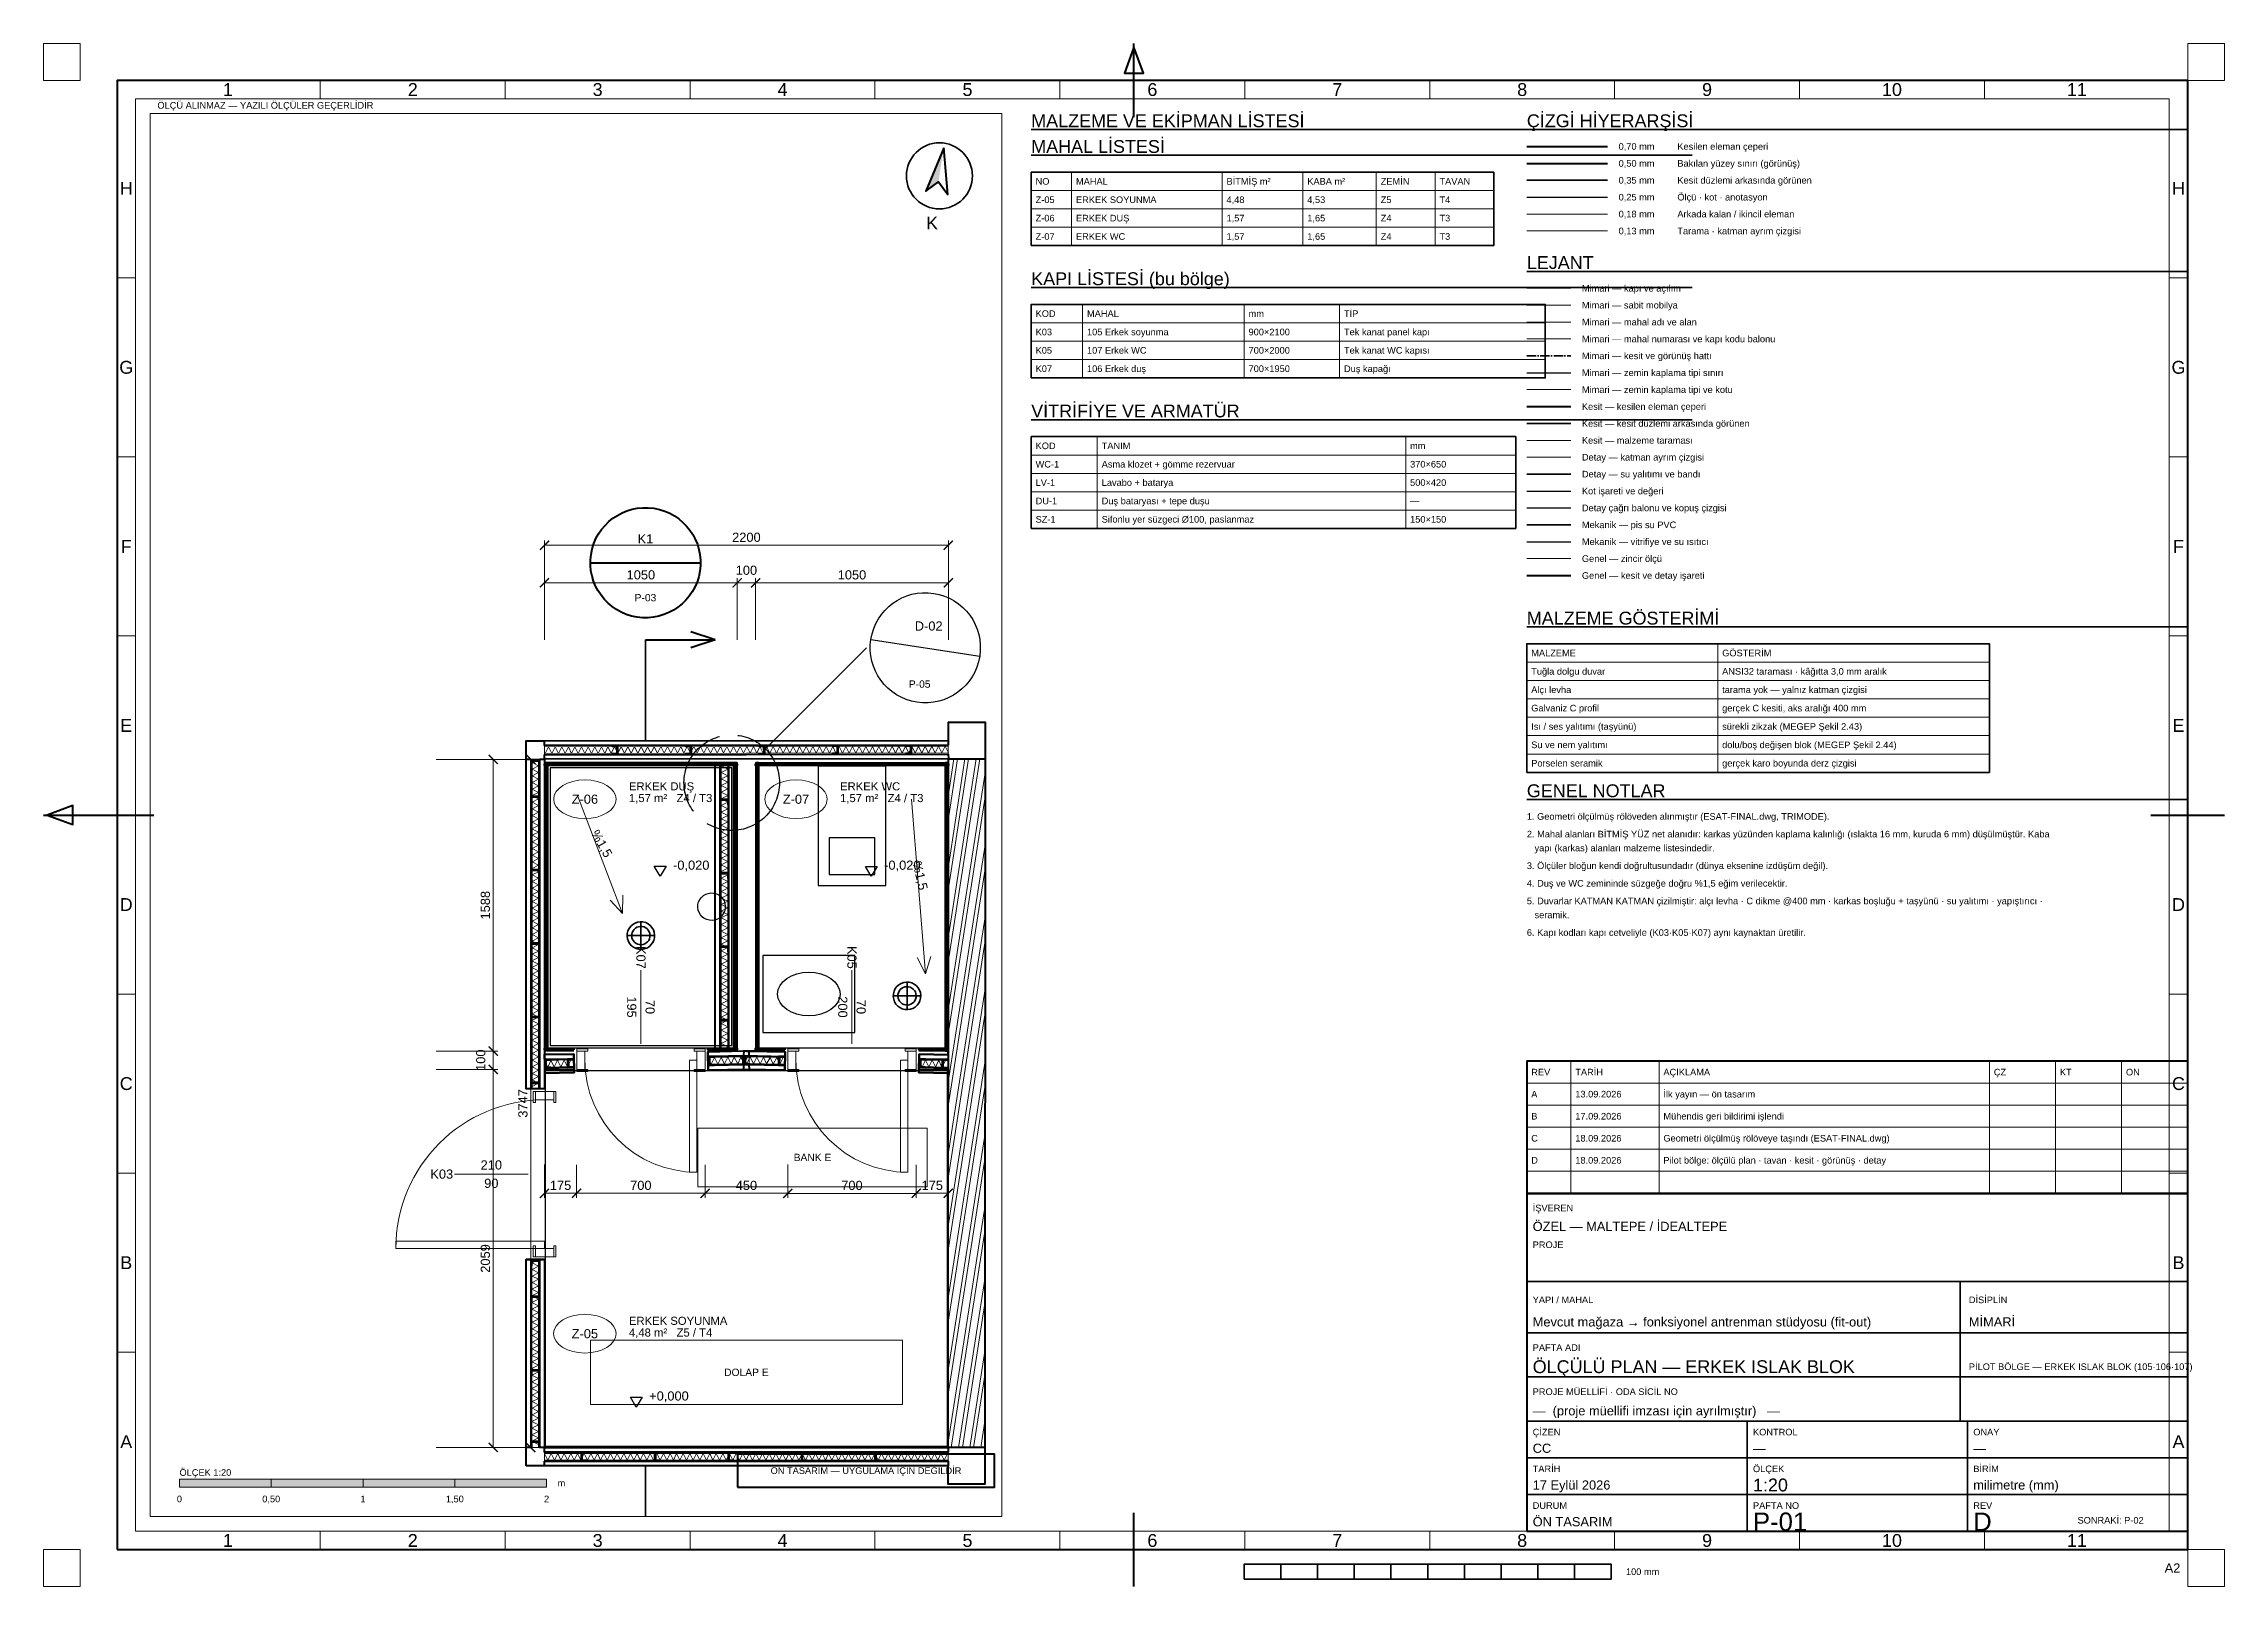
# Paper-space layout 'P-01 ÖLÇÜLÜ PLAN — ERKEK ISLAK BLOK' of a CAD drawing. Header units: millimetres. Extents: x 0 to 594, y 0 to 420.
# The model-space entities are those that its viewports show. They can reach past a viewport. Long polylines and large blocks are cut down to what shows.
import ezdxf
from ezdxf.enums import TextEntityAlignment as Align

# ---------------------------------------------------------------- set-up
doc = ezdxf.new("R2010")
doc.units = ezdxf.units.MM
doc.linetypes.add('DASHDOT', pattern=[3.556, 2.54, -0.508, 0, -0.508])
doc.linetypes.add('DASHED', pattern=[1.524, 1.27, -0.254])
for name, color, linetype, lineweight in [('A-DETAY-CAGRI', 1, 'Continuous', 25), ('A-KAPI', 8, 'Continuous', 18), ('A-KATMAN-CIZGI', 251, 'Continuous', 13), ('A-KATMAN-YALITIM', 6, 'Continuous', 35), ('A-KESIT-GORUNEN', 7, 'Continuous', 35), ('A-KESIT-HAT', 1, 'DASHDOT', 35), ('A-KESIT-KESILEN', 7, 'Continuous', 70), ('A-KESIT-TARAMA', 253, 'Continuous', 13), ('A-KOT-ISARET', 250, 'Continuous', 25), ('A-MAHAL', 250, 'Continuous', 18), ('A-MOBILYA', 9, 'Continuous', 18), ('A-YAZI', 7, 'Continuous', 13), ('A-ZEMIN-SINIR', 30, 'Continuous', 25), ('A-ZEMIN-YAZI', 30, 'Continuous', 13), ('G-ANTET', 7, 'Continuous', 25), ('G-CERCEVE', 7, 'Continuous', 70), ('G-KESIT-ISARET', 1, 'Continuous', 50), ('G-OLCU-ZINCIR', 7, 'Continuous', 13), ('G-PAFTA-ZON', 8, 'Continuous', 13), ('G-YAZI', 7, 'Continuous', 18), ('M-SIHHI-CIHAZ', 8, 'Continuous', 25), ('M-SIHHI-PIS', 8, 'Continuous', 35)]:
    doc.layers.add(name, color=color, linetype=linetype, lineweight=lineweight)
doc.layers.add('G-VIEWPORT', color=251, linetype='Continuous', lineweight=13, plot=False)
doc.styles.add('GYM', font='arial.ttf')
doc.dimstyles.new('GYM-20', dxfattribs={"dimscale": 20, "dimtxt": 2.5, "dimasz": 2.5, "dimexe": 1.25, "dimexo": 1.5, "dimgap": 0.9, "dimtad": 1, "dimdec": 0, "dimtxsty": 'GYM', "dimblk": 'ARCHTICK', "dimcen": 2.5, "dimclrd": 7, "dimclre": 7, "dimclrt": 7, "dimazin": 3, "dimtfac": 1, "dimtmove": 0, "dimatfit": 3, "dimlwd": 18, "dimlwe": 13, "dimarcsym": 0})

psp = doc.layouts.new('P-01 ÖLÇÜLÜ PLAN — ERKEK ISLAK BLOK')

# ---------------------------------------------------------------- texts
at = {"layer": 'G-ANTET', "style": 'GYM'}
for s, height, p in [('0,70 mm', 1.8, (429, 392)), ('Kesilen eleman çeperi', 1.8, (445, 392)), ('0,50 mm', 1.8, (429, 387.4)), ('Bakılan yüzey sınırı (görünüş)', 1.8, (445, 387.4)), ('NO', 1.8, (270.2, 382.5)), ('MAHAL', 1.8, (281.2, 382.5)), ('BİTMİŞ m²', 1.8, (322.2, 382.5)), ('KABA m²', 1.8, (344.2, 382.5)), ('ZEMİN', 1.8, (364.2, 382.5)), ('TAVAN', 1.8, (380.2, 382.5)), ('0,35 mm', 1.8, (429, 382.8)), ('Kesit düzlemi arkasında görünen', 1.8, (445, 382.8)), ('0,25 mm', 1.8, (429, 378.2)), ('0,18 mm', 1.8, (429, 373.6)), ('Arkada kalan / ikincil eleman', 1.8, (445, 373.6)), ('Ölçü · kot · anotasyon', 1.8, (445, 378.2)), ('0,13 mm', 1.8, (429, 369)), ('Tarama · katman ayrım çizgisi', 1.8, (445, 369)), ('KOD', 1.8, (270.2, 346.5)), ('MAHAL', 1.8, (284.2, 346.5)), ('mm', 1.8, (328.2, 346.5)), ('TİP', 1.8, (354.2, 346.5)), ('KOD', 1.8, (270.2, 310.5)), ('TANIM', 1.8, (288.2, 310.5)), ('mm', 1.8, (372.2, 310.5)), ('GÖSTERİM', 1.8, (457.2, 254.1)), ('MALZEME', 1.8, (405.2, 254.1)), ('REV', 1.8, (405.2, 140)), ('TARİH', 1.8, (417.2, 140)), ('AÇIKLAMA', 1.8, (441.2, 140)), ('ÇZ', 1.8, (531.2, 140)), ('KT', 1.8, (549.2, 140)), ('ON', 1.8, (567.2, 140)), ('A', 1.8, (405.2, 134)), ('13.09.2026', 1.8, (417.2, 134)), ('İlk yayın — ön tasarım', 1.8, (441.2, 134)), ('B', 1.8, (405.2, 128)), ('17.09.2026', 1.8, (417.2, 128)), ('Mühendis geri bildirimi işlendi', 1.8, (441.2, 128)), ('C', 1.8, (405.2, 122)), ('18.09.2026', 1.8, (417.2, 122)), ('Geometri ölçülmüş rölöveye taşındı (ESAT-FINAL.dwg)', 1.8, (441.2, 122)), ('D', 1.8, (405.2, 116)), ('18.09.2026', 1.8, (417.2, 116)), ('Pilot bölge: ölçülü plan · tavan · kesit · görünüş · detay', 1.8, (441.2, 116)), ('İŞVEREN', 1.8, (405.6, 103)), ('ÖZEL — MALTEPE / İDEALTEPE', 2.5, (405.6, 98)), ('PROJE', 1.8, (405.6, 93)), ('YAPI / MAHAL', 1.8, (405.6, 78)), ('DİSİPLİN', 1.8, (524.4, 78)), ('Mevcut mağaza → fonksiyonel antrenman stüdyosu (fit-out)', 2.5, (405.6, 72)), ('MİMARİ', 2.5, (524.4, 72)), ('PAFTA ADI', 1.8, (405.6, 65)), ('ÖLÇÜLÜ PLAN — ERKEK ISLAK BLOK', 3.5, (405.6, 59.8)), ('PİLOT BÖLGE — ERKEK ISLAK BLOK (105·106·107)', 1.8, (524.4, 59.8)), ('PROJE MÜELLİFİ · ODA SİCİL NO', 1.8, (405.6, 53)), ('—  (proje müellifi imzası için ayrılmıştır)   —', 2.5, (405.6, 47.8)), ('ÇİZEN', 1.8, (405.6, 42)), ('KONTROL', 1.8, (465.6, 42)), ('ONAY', 1.8, (525.6, 42)), ('CC', 2.5, (405.6, 37.6)), ('—', 2.5, (465.6, 37.6)), ('—', 2.5, (525.6, 37.6)), ('ÖLÇEK 1:20', 1.8, (37, 31)), ('TARİH', 1.8, (405.6, 32)), ('ÖLÇEK', 1.8, (465.6, 32)), ('BİRİM', 1.8, (525.6, 32)), ('m', 1.8, (140, 28.1)), ('17 Eylül 2026', 2.5, (405.6, 27.6)), ('1:20', 3.5, (465.6, 27.6)), ('milimetre (mm)', 2.5, (525.6, 27.6)), ('ÖN TASARIM', 2.5, (405.6, 17.6)), ('DURUM', 1.8, (405.6, 22)), ('PAFTA NO', 1.8, (465.6, 22)), ('P-01', 5, (465.6, 17.6)), ('REV', 1.8, (525.6, 22)), ('D', 5, (525.6, 17.6)), ('SONRAKİ: P-02', 1.8, (554, 18))]:
    psp.add_text(s, height=height, dxfattribs=at).set_placement(p, align=Align.MIDDLE_LEFT)
for s, height, p in [('K', 3.5, (242.01, 371.15)), ('0', 1.8, (37, 23.8)), ('0,50', 1.8, (62, 23.8)), ('1', 1.8, (87, 23.8)), ('1,50', 1.8, (112, 23.8)), ('2', 1.8, (137, 23.8))]:
    psp.add_text(s, height=height, dxfattribs=at).set_placement(p, align=Align.MIDDLE_CENTER)
at = {"layer": 'G-ANTET', "color": 1, "style": 'GYM'}
psp.add_text('ÖN TASARIM — UYGULAMA İÇİN DEĞİLDİR', height=1.8, dxfattribs=at).set_placement((224, 31.5), align=Align.MIDDLE_CENTER)
at = {"layer": 'G-CERCEVE', "style": 'GYM'}
psp.add_text('A2', height=2.5, dxfattribs=at).set_placement((582, 5), align=Align.MIDDLE_RIGHT)
psp.add_text('100 mm', height=1.8, dxfattribs=at).set_placement((431, 4), align=Align.MIDDLE_LEFT)
at = {"layer": 'G-PAFTA-ZON', "style": 'GYM'}
for s, p in [('1', (50.18, 407.5)), ('2', (100.55, 407.5)), ('3', (150.91, 407.5)), ('4', (201.27, 407.5)), ('5', (251.64, 407.5)), ('6', (302, 407.5)), ('7', (352.36, 407.5)), ('8', (402.73, 407.5)), ('9', (453.09, 407.5)), ('10', (503.45, 407.5)), ('11', (553.82, 407.5)), ('H', (22.5, 380.62)), ('H', (581.5, 380.62)), ('G', (22.5, 331.88)), ('G', (581.5, 331.88)), ('F', (22.5, 283.12)), ('F', (581.5, 283.12)), ('E', (22.5, 234.38)), ('E', (581.5, 234.38)), ('D', (22.5, 185.62)), ('D', (581.5, 185.62)), ('C', (22.5, 136.88)), ('C', (581.5, 136.88)), ('B', (22.5, 88.12)), ('B', (581.5, 88.12)), ('A', (22.5, 39.38)), ('A', (581.5, 39.38)), ('1', (50.18, 12.5)), ('2', (100.55, 12.5)), ('3', (150.91, 12.5)), ('4', (201.27, 12.5)), ('5', (251.64, 12.5)), ('6', (302, 12.5)), ('7', (352.36, 12.5)), ('8', (402.73, 12.5)), ('9', (453.09, 12.5)), ('10', (503.45, 12.5)), ('11', (553.82, 12.5))]:
    psp.add_text(s, height=3.5, dxfattribs=at).set_placement(p, align=Align.MIDDLE_CENTER)
at = {"layer": 'G-YAZI', "style": 'GYM'}
for s, height, p in [('ÖLÇÜ ALINMAZ — YAZILI ÖLÇÜLER GEÇERLİDİR', 1.8, (31, 403.2)), ('MALZEME VE EKİPMAN LİSTESİ', 3.5, (269, 399)), ('ÇİZGİ HİYERARŞİSİ', 3.5, (404, 399)), ('MAHAL LİSTESİ', 3.5, (269, 392)), ('Z-05', 1.8, (270.2, 377.5)), ('ERKEK SOYUNMA', 1.8, (281.2, 377.5)), ('4,48', 1.8, (322.2, 377.5)), ('4,53', 1.8, (344.2, 377.5)), ('Z5', 1.8, (364.2, 377.5)), ('T4', 1.8, (380.2, 377.5)), ('Z-06', 1.8, (270.2, 372.5)), ('Z-07', 1.8, (270.2, 367.5)), ('ERKEK DUŞ', 1.8, (281.2, 372.5)), ('ERKEK WC', 1.8, (281.2, 367.5)), ('1,57', 1.8, (322.2, 372.5)), ('1,57', 1.8, (322.2, 367.5)), ('1,65', 1.8, (344.2, 372.5)), ('1,65', 1.8, (344.2, 367.5)), ('Z4', 1.8, (364.2, 372.5)), ('Z4', 1.8, (364.2, 367.5)), ('T3', 1.8, (380.2, 372.5)), ('T3', 1.8, (380.2, 367.5)), ('KAPI LİSTESİ (bu bölge)', 3.5, (269, 356)), ('LEJANT', 3.5, (404, 360.4)), ('Mimari — kapı ve açılım', 1.8, (419, 353.4)), ('Mimari — sabit mobilya', 1.8, (419, 348.8)), ('Mimari — mahal adı ve alan', 1.8, (419, 344.2)), ('K03', 1.8, (270.2, 341.5)), ('105 Erkek soyunma', 1.8, (284.2, 341.5)), ('900×2100', 1.8, (328.2, 341.5)), ('Tek kanat panel kapı', 1.8, (354.2, 341.5)), ('Mimari — mahal numarası ve kapı kodu balonu', 1.8, (419, 339.6)), ('K05', 1.8, (270.2, 336.5)), ('107 Erkek WC', 1.8, (284.2, 336.5)), ('700×2000', 1.8, (328.2, 336.5)), ('Tek kanat WC kapısı', 1.8, (354.2, 336.5)), ('Mimari — kesit ve görünüş hattı', 1.8, (419, 335)), ('K07', 1.8, (270.2, 331.5)), ('106 Erkek duş', 1.8, (284.2, 331.5)), ('700×1950', 1.8, (328.2, 331.5)), ('Duş kapağı', 1.8, (354.2, 331.5)), ('Mimari — zemin kaplama tipi sınırı', 1.8, (419, 330.4)), ('Mimari — zemin kaplama tipi ve kotu', 1.8, (419, 325.8)), ('VİTRİFİYE VE ARMATÜR', 3.5, (269, 320)), ('Kesit — kesilen eleman çeperi', 1.8, (419, 321.2)), ('Kesit — kesit düzlemi arkasında görünen', 1.8, (419, 316.6)), ('Kesit — malzeme taraması', 1.8, (419, 312)), ('WC-1', 1.8, (270.2, 305.5)), ('Asma klozet + gömme rezervuar', 1.8, (288.2, 305.5)), ('370×650', 1.8, (372.2, 305.5)), ('Detay — katman ayrım çizgisi', 1.8, (419, 307.4)), ('Detay — su yalıtımı ve bandı', 1.8, (419, 302.8)), ('LV-1', 1.8, (270.2, 300.5)), ('Lavabo + batarya', 1.8, (288.2, 300.5)), ('500×420', 1.8, (372.2, 300.5)), ('Kot işareti ve değeri', 1.8, (419, 298.2)), ('SZ-1', 1.8, (270.2, 290.5)), ('DU-1', 1.8, (270.2, 295.5)), ('Sifonlu yer süzgeci Ø100, paslanmaz', 1.8, (288.2, 290.5)), ('Duş bataryası + tepe duşu', 1.8, (288.2, 295.5)), ('—', 1.8, (372.2, 295.5)), ('150×150', 1.8, (372.2, 290.5)), ('Detay çağrı balonu ve kopuş çizgisi', 1.8, (419, 293.6)), ('Mekanik — pis su PVC', 1.8, (419, 289)), ('Mekanik — vitrifiye ve su ısıtıcı', 1.8, (419, 284.4)), ('Genel — zincir ölçü', 1.8, (419, 279.8)), ('Genel — kesit ve detay işareti', 1.8, (419, 275.2)), ('MALZEME GÖSTERİMİ', 3.5, (404, 263.6)), ('Tuğla dolgu duvar', 1.8, (405.2, 249.1)), ('ANSI32 taraması · kâğıtta 3,0 mm aralık', 1.8, (457.2, 249.1)), ('Alçı levha', 1.8, (405.2, 244.1)), ('tarama yok — yalnız katman çizgisi', 1.8, (457.2, 244.1)), ('Galvaniz C profil', 1.8, (405.2, 239.1)), ('gerçek C kesiti, aks aralığı 400 mm', 1.8, (457.2, 239.1)), ('Isı / ses yalıtımı (taşyünü)', 1.8, (405.2, 234.1)), ('sürekli zikzak (MEGEP Şekil 2.43)', 1.8, (457.2, 234.1)), ('Su ve nem yalıtımı', 1.8, (405.2, 229.1)), ('dolu/boş değişen blok (MEGEP Şekil 2.44)', 1.8, (457.2, 229.1)), ('Porselen seramik', 1.8, (405.2, 224.1)), ('gerçek karo boyunda derz çizgisi', 1.8, (457.2, 224.1)), ('GENEL NOTLAR', 3.5, (404, 216.6)), ('1. Geometri ölçülmüş rölöveden alınmıştır (ESAT-FINAL.dwg, TRIMODE).', 1.8, (404, 209.6)), ('2. Mahal alanları BİTMİŞ YÜZ net alanıdır: karkas yüzünden kaplama kalınlığı (ıslakta 16 mm, kuruda 6 mm) düşülmüştür. Kaba', 1.8, (404, 204.8)), ('   yapı (karkas) alanları malzeme listesindedir.', 1.8, (404, 201)), ('3. Ölçüler bloğun kendi doğrultusundadır (dünya eksenine izdüşüm değil).', 1.8, (404, 196.2)), ('4. Duş ve WC zemininde süzgeğe doğru %1,5 eğim verilecektir.', 1.8, (404, 191.4)), ('5. Duvarlar KATMAN KATMAN çizilmiştir: alçı levha · C dikme @400 mm · karkas boşluğu + taşyünü · su yalıtımı · yapıştırıcı ·', 1.8, (404, 186.6)), ('6. Kapı kodları kapı cetveliyle (K03·K05·K07) aynı kaynaktan üretilir.', 1.8, (404, 178)), ('   seramik.', 1.8, (404, 182.8))]:
    psp.add_text(s, height=height, dxfattribs=at).set_placement(p, align=Align.MIDDLE_LEFT)

msp = doc.modelspace()

# ---------------------------------------------------------------- texts
at = {"layer": 'A-DETAY-CAGRI', "style": 'GYM'}
for s, height, p in [('D-02', 50, (10314.2, 9536.4)), ('P-05', 40, (10314.2, 9216.4))]:
    msp.add_text(s, height=height, rotation=8.80418, dxfattribs=at).set_placement(p, align=Align.MIDDLE_CENTER)
at = {"layer": 'A-KOT-ISARET', "style": 'GYM'}
for s, p in [('-0,020', (10273.9, 8212.4)), ('-0,020', (9137.5, 8036.5)), ('+0,000', (9451.2, 5160.4))]:
    msp.add_text(s, height=50, rotation=8.80418, dxfattribs=at).set_placement(p, align=Align.MIDDLE_LEFT)
at = {"layer": 'A-MAHAL', "style": 'GYM'}
for s, rotation, p in [('Z-07', 8.80418, (9744.1, 8493.8)), ('Z-06', 8.80418, (8607.7, 8317.9)), ('K05', 278.8, (10177.3, 7689.4)), ('K07', 278.8, (9041.3, 7513.4)), ('200', 278.8, (10169.2, 7414.9)), ('70', 278.8, (10268, 7430.2)), ('195', 278.8, (9033.2, 7238.9)), ('70', 278.8, (9132, 7254.2)), ('210', 8.8, (8408.8, 6272)), ('K03', 8.8, (8149.6, 6181.3)), ('90', 8.8, (8424.1, 6173.2)), ('Z-05', 8.80418, (9053, 5442))]:
    msp.add_text(s, height=50, rotation=rotation, dxfattribs=at).set_placement(p, align=Align.MIDDLE_CENTER)
at = {"layer": 'A-MOBILYA', "style": 'GYM'}
for s, p in [('BANK E', (10131.5, 6580)), ('DOLAP E', (9954.8, 5368.7))]:
    msp.add_text(s, height=40, rotation=8.80418, dxfattribs=at).set_placement(p, align=Align.MIDDLE_CENTER)
at = {"layer": 'A-YAZI', "style": 'GYM'}
for s, p in [('ERKEK WC', (9970.6, 8599.8)), ('1,57 m²   Z4 / T3', (9980.3, 8536.7)), ('ERKEK DUŞ', (8834.2, 8423.8)), ('1,57 m²   Z4 / T3', (8843.9, 8360.8)), ('ERKEK SOYUNMA', (9279.5, 5547.9)), ('4,48 m²   Z5 / T4', (9289.2, 5484.8))]:
    msp.add_text(s, height=44, rotation=8.80418, dxfattribs=at).set_placement(p, align=Align.MIDDLE_LEFT)
at = {"layer": 'A-ZEMIN-YAZI', "style": 'GYM'}
for rotation, p in [(-67.88693, (10476.6, 8186.1)), (-51.52116, (8735.4, 8092.8))]:
    msp.add_text('%1,5', height=50, rotation=rotation, dxfattribs=at).set_placement(p, align=Align.MIDDLE_CENTER)
at = {"layer": 'G-KESIT-ISARET', "style": 'GYM'}
for s, height, p in [('K1', 50, (8716.9, 9769)), ('P-03', 40, (8765.8, 9452.7))]:
    msp.add_text(s, height=height, rotation=8.80418, dxfattribs=at).set_placement(p, align=Align.MIDDLE_CENTER)

# ---------------------------------------------------------------- blocks, each defined once
blk = doc.blocks.new('_ARCHTICK')
at = {"color": 0, "linetype": 'ByBlock', "const_width": 0.15}
blk.add_lwpolyline([(-0.5, -0.5), (0.5, 0.5)], dxfattribs=at)

# ---------------------------------------------------------------- dimensions: what is measured, and where the dimension line sits
at = {"layer": 'G-OLCU-ZINCIR'}
for base, p1, p2, angle in [((8178.6, 9650.8), (8262.1, 9111.6), (10436.2, 9448.3), 8.80418), ((9346.4, 9624.6), (9398.6, 9287.6), (10436.2, 9448.3), 8.80418), ((8209.9, 9448.6), (8262.1, 9111.6), (9299.7, 9272.3), 8.80418), ((9247.6, 9609.3), (9299.7, 9272.3), (9398.6, 9287.6), 8.80418), ((8857, 4784.2), (8317.8, 4700.7), (7744.4, 8403.6), 98.803), ((8324.4, 6886.5), (7987.4, 6834.3), (7744.4, 8403.6), 98.803), ((8339.7, 6787.6), (8002.7, 6735.4), (7987.4, 6834.3), 98.803), ((8654.8, 4752.9), (8317.8, 4700.7), (8002.7, 6735.4), 98.803), ((10028.1, 6366.2), (9999.6, 6550.1), (10691.3, 6657.2), 8.80418), ((10719.8, 6473.4), (10691.3, 6657.2), (10864.1, 6684), 8.80418), ((9583.4, 6297.4), (9554.9, 6481.2), (9999.6, 6550.1), 8.80418), ((8891.6, 6190.2), (8863.1, 6374), (9554.9, 6481.2), 8.80418), ((8718.7, 6163.4), (8690.2, 6347.3), (8863.1, 6374), 8.80418)]:
    msp.add_linear_dim(base=base, p1=p1, p2=p2, angle=angle, dimstyle='GYM-20', dxfattribs=at).render()

# ---------------------------------------------------------------- hatches: boundary and pattern name
at = {"layer": 'A-KESIT-TARAMA'}
h = msp.add_hatch(dxfattribs=at)
h.set_pattern_fill('ANSI32', scale=6.2992, angle=45)
h.paths.add_polyline_path([(11104.4, 5132.3), (10530.7, 8838.2), (10728.3, 8868.8), (11302, 5162.9)])

# ---------------------------------------------------------------- linework, layer by layer
at = {"layer": 'A-DETAY-CAGRI'}
for p, q in [((10014.2, 9416.4), (10614.2, 9416.4)), ((9538.7, 8739.8), (9998, 9367.5))]:
    msp.add_line(p, q, dxfattribs=at)
msp.add_circle((10314.2, 9416.4), 300, dxfattribs=at)
at = {"layer": 'A-DETAY-CAGRI', "linetype": 'DASHED'}
msp.add_circle((9384.5, 8529.1), 260, dxfattribs=at)
at = {"layer": 'A-KAPI'}
for points in [[(10601.2, 7239), (10541.9, 7229.8), (10540.1, 7241.6), (10599.4, 7250.8)], [(9909.5, 7131.9), (9968.8, 7141), (9966.9, 7152.9), (9907.6, 7143.7)], [(9909.5, 7131.9), (9924.8, 7033), (9969.2, 7039.9), (9953.9, 7138.8)], [(10564.4, 7182.7), (10657.7, 6579.8), (10618.2, 6573.7), (10524.9, 7176.5)], [(10601.2, 7239), (10616.5, 7140.1), (10572.1, 7133.2), (10556.8, 7232.1)], [(10616.5, 7140.1), (10557.2, 7131), (10559.1, 7119.1), (10618.4, 7128.3)], [(9465.2, 7063), (9405.9, 7053.8), (9404.1, 7065.6), (9463.4, 7074.8)], [(9465.2, 7063), (9480.5, 6964.1), (9436.1, 6957.2), (9420.8, 7056.1)], [(9924.8, 7033), (9984.1, 7042.2), (9985.9, 7030.4), (9926.6, 7021.2)], [(8773.5, 6955.9), (8832.8, 6965), (8830.9, 6976.9), (8771.6, 6967.7)], [(8773.5, 6955.9), (8788.8, 6857), (8833.2, 6863.9), (8817.9, 6962.8)], [(9428.4, 7006.7), (9521.7, 6403.8), (9482.2, 6397.7), (9388.9, 7000.5)], [(9480.5, 6964.1), (9421.2, 6955), (9423.1, 6943.1), (9482.4, 6952.3)], [(8788.8, 6857), (8848.1, 6866.2), (8849.9, 6854.4), (8790.6, 6845.2)], [(8584.7, 6704.1), (8593.9, 6644.8), (8582.1, 6642.9), (8572.9, 6702.2)], [(8683.6, 6719.4), (8584.7, 6704.1), (8591.6, 6659.6), (8690.5, 6674.9)], [(8683.6, 6719.4), (8692.7, 6660.1), (8704.6, 6661.9), (8695.4, 6721.2)], [(8765, 5866.8), (7964.5, 5742.8), (7958.4, 5782.4), (8758.8, 5906.3)], [(8722.4, 5814.6), (8713.3, 5873.9), (8701.4, 5872.1), (8710.6, 5812.8)], [(8821.3, 5829.9), (8722.4, 5814.6), (8715.5, 5859.1), (8814.4, 5874.4)], [(8821.3, 5829.9), (8812.1, 5889.2), (8823.9, 5891.1), (8833.1, 5831.8)]]:
    msp.add_lwpolyline(points, close=True, dxfattribs=at)
for centre, radius, start, end in [((10564.4, 7182.7), 610, -171.2, -81.2), ((9428.4, 7006.7), 610, -171.2, -81.2), ((8765, 5866.8), 810, -261.2, -171.2)]:
    msp.add_arc(centre, radius, start, end, dxfattribs=at)
at = {"layer": 'A-KATMAN-CIZGI'}
for p, q in [((9496.8, 8653.4), (10534.4, 8814)), ((10529.3, 8817.7), (10769.7, 7265.2)), ((8360.3, 8477.4), (9398, 8638.1)), ((9392.9, 8641.8), (9633.2, 7089.3)), ((9740.9, 7106), (9500.6, 8658.5)), ((8604.5, 6930.1), (8364.1, 8482.6)), ((10773.4, 7270.4), (10615.3, 7245.9)), ((9893.9, 7134.2), (9735.8, 7109.7)), ((10631.6, 7141.2), (10789.6, 7165.6)), ((10632, 7138.2), (10790.1, 7162.7)), ((10785, 7166.4), (11100, 5131.6)), ((10787.9, 7166.9), (11102.9, 5132.1)), ((9637, 7094.4), (9479.3, 7070)), ((9707.4, 6998.1), (9910.1, 7029.5)), ((9707.9, 6995.1), (9910.6, 7026.5)), ((8757.9, 6958.4), (8599.4, 6933.8)), ((9495.5, 6965.3), (9707.4, 6998.1)), ((9496, 6962.3), (9707.9, 6995.1)), ((8615.6, 6829.1), (8774.1, 6853.6)), ((8616.1, 6826.1), (8774.6, 6850.6)), ((8633, 6726.7), (8616.8, 6830.8)), ((8635.9, 6727.2), (8619.8, 6831.2)), ((8932, 4795.8), (8775.3, 5807.7)), ((8934.9, 4796.3), (8778.3, 5808.1)), ((11103.7, 5136.7), (8929.8, 4800)), ((11104.2, 5133.8), (8930.3, 4797.1))]:
    msp.add_line(p, q, dxfattribs=at)
for points in [[(10526.8, 8862.9), (8353.1, 8523.6), (8345.4, 8573), (10519.1, 8912.3)], [(10526.8, 8862.9), (8353.1, 8523.6), (8345.4, 8573), (10519.1, 8912.3)], [(9352.8, 8635.6), (9593.2, 7083.1), (9543.8, 7075.5), (9303.4, 8628)], [(9352.8, 8635.6), (9593.2, 7083.1), (9543.8, 7075.5), (9303.4, 8628)], [(8332.3, 8495.1), (8606.8, 6722.6), (8557.4, 6715), (8282.9, 8487.4)], [(8332.3, 8495.1), (8606.8, 6722.6), (8557.4, 6715), (8282.9, 8487.4)], [(10629.4, 7150.3), (10789.1, 7172.1), (10782.3, 7221.7), (10622.7, 7199.9)], [(10629.4, 7150.3), (10789.1, 7172.1), (10782.3, 7221.7), (10622.7, 7199.9)], [(9492.7, 6987.6), (9714.2, 7026), (9705.7, 7075.2), (9484.1, 7036.8)], [(9492.7, 6987.6), (9714.2, 7026), (9705.7, 7075.2), (9484.1, 7036.8)], [(9682.9, 7021.1), (9906.1, 7051.6), (9899.4, 7101.1), (9676.1, 7070.6)], [(9682.9, 7021.1), (9906.1, 7051.6), (9899.4, 7101.1), (9676.1, 7070.6)], [(8614.2, 6835.4), (8773.4, 6863), (8764.8, 6912.3), (8605.6, 6884.7)], [(8614.2, 6835.4), (8773.4, 6863), (8764.8, 6912.3), (8605.6, 6884.7)], [(8749.1, 5803.6), (8905.8, 4791.8), (8856.4, 4784.1), (8699.7, 5795.9)], [(8749.1, 5803.6), (8905.8, 4791.8), (8856.4, 4784.1), (8699.7, 5795.9)], [(8934.3, 4770.9), (11108.2, 5107.6), (11115.9, 5058.2), (8942, 4721.5)], [(8934.3, 4770.9), (11108.2, 5107.6), (11115.9, 5058.2), (8942, 4721.5)]]:
    msp.add_lwpolyline(points, close=True, dxfattribs=at)
at = {"layer": 'A-KATMAN-YALITIM'}
for p, q in [((9496.3, 8656.8), (10533.9, 8817.4)), ((10532.8, 8818.3), (10773.1, 7265.8)), ((8359.8, 8480.9), (9397.5, 8641.5)), ((9396.3, 8642.4), (9636.7, 7089.8)), ((9737.5, 7105.4), (9497.1, 8658)), ((8601, 6929.5), (8360.6, 8482)), ((10773.9, 7266.9), (10615.9, 7242.4)), ((9894.5, 7130.8), (9736.3, 7106.3)), ((9637.5, 7091), (9479.8, 7066.6)), ((8758.4, 6954.9), (8599.9, 6930.4))]:
    msp.add_line(p, q, dxfattribs=at)
at = {"layer": 'A-KESIT-GORUNEN'}
for points in [[(9934, 8770.4), (9926.3, 8819.8), (9895.7, 8815), (9896.6, 8809.1), (9921.3, 8812.9), (9927.2, 8775.4), (9902.5, 8771.5), (9903.4, 8765.6), (9934, 8770.4)], [(10329.2, 8832.1), (10321.5, 8881.5), (10290.9, 8876.7), (10291.8, 8870.7), (10316.5, 8874.6), (10322.4, 8837.1), (10297.7, 8833.2), (10298.6, 8827.3), (10329.2, 8832.1)], [(9143.6, 8647), (9135.9, 8696.4), (9105.3, 8691.6), (9106.2, 8685.7), (9130.9, 8689.5), (9136.7, 8652), (9112, 8648.1), (9113, 8642.2), (9143.6, 8647)], [(9538.8, 8708.7), (9531.1, 8758.1), (9500.5, 8753.3), (9501.4, 8747.4), (9526.1, 8751.2), (9532, 8713.7), (9507.3, 8709.8), (9508.2, 8703.9), (9538.8, 8708.7)], [(8748.4, 8585.3), (8740.7, 8634.7), (8710, 8629.9), (8711, 8624), (8735.7, 8627.8), (8741.5, 8590.3), (8716.8, 8586.4), (8717.8, 8580.5), (8748.4, 8585.3)], [(8332.9, 8491.1), (8283.5, 8483.5), (8288.2, 8452.8), (8294.2, 8453.8), (8290.3, 8478.5), (8327.9, 8484.3), (8331.7, 8459.6), (8337.7, 8460.5), (8332.9, 8491.1)], [(9383.4, 8438), (9334, 8430.3), (9338.8, 8399.7), (9344.7, 8400.6), (9340.9, 8425.3), (9378.4, 8431.1), (9382.2, 8406.4), (9388.2, 8407.3), (9383.4, 8438)], [(8362.9, 8297.4), (8313.5, 8289.8), (8318.2, 8259.1), (8324.2, 8260.1), (8320.3, 8284.8), (8357.9, 8290.6), (8361.7, 8265.9), (8367.6, 8266.8), (8362.9, 8297.4)], [(9444.6, 8042.7), (9395.2, 8035), (9400, 8004.4), (9405.9, 8005.3), (9402.1, 8030), (9439.6, 8035.8), (9443.4, 8011.1), (9449.4, 8012), (9444.6, 8042.7)], [(8424.1, 7902.1), (8374.7, 7894.5), (8379.5, 7863.9), (8385.4, 7864.8), (8381.6, 7889.5), (8419.1, 7895.3), (8422.9, 7870.6), (8428.9, 7871.5), (8424.1, 7902.1)], [(9505.8, 7647.4), (9456.4, 7639.7), (9461.2, 7609.1), (9467.1, 7610), (9463.3, 7634.7), (9500.8, 7640.5), (9504.6, 7615.8), (9510.6, 7616.8), (9505.8, 7647.4)], [(8485.3, 7506.9), (8435.9, 7499.2), (8440.7, 7468.6), (8446.6, 7469.5), (8442.8, 7494.2), (8480.3, 7500), (8484.1, 7475.3), (8490.1, 7476.2), (8485.3, 7506.9)], [(9567, 7252.1), (9517.6, 7244.5), (9522.3, 7213.8), (9528.3, 7214.7), (9524.5, 7239.4), (9562, 7245.3), (9565.8, 7220.5), (9571.8, 7221.5), (9567, 7252.1)], [(10626.6, 7200.4), (10633.4, 7150.9), (10664.1, 7155.1), (10663.3, 7161), (10638.5, 7157.6), (10633.4, 7195.3), (10658.2, 7198.6), (10657.3, 7204.6), (10626.6, 7200.4)], [(10747.6, 7216.9), (10754.4, 7167.4), (10785.1, 7171.6), (10784.3, 7177.5), (10759.5, 7174.1), (10754.4, 7211.8), (10779.2, 7215.2), (10778.3, 7221.1), (10747.6, 7216.9)], [(8546.5, 7111.6), (8497.1, 7103.9), (8501.9, 7073.3), (8507.8, 7074.2), (8504, 7098.9), (8541.5, 7104.7), (8545.4, 7080), (8551.3, 7080.9), (8546.5, 7111.6)], [(9488.1, 7037.5), (9496.6, 6988.3), (9527.1, 6993.6), (9526.1, 6999.5), (9501.5, 6995.2), (9495, 7032.6), (9519.6, 7036.9), (9518.6, 7042.8), (9488.1, 7037.5)], [(9671.2, 7069.2), (9679.7, 7020), (9710.3, 7025.3), (9709.2, 7031.2), (9684.6, 7026.9), (9678.1, 7064.4), (9702.7, 7068.6), (9701.7, 7074.5), (9671.2, 7069.2)], [(9680.1, 7071.2), (9686.8, 7021.6), (9717.6, 7025.8), (9716.7, 7031.8), (9692, 7028.4), (9686.8, 7066), (9711.6, 7069.4), (9710.8, 7075.4), (9680.1, 7071.2)], [(9864.7, 7096.4), (9871.5, 7046.8), (9902.2, 7051), (9901.4, 7057), (9876.6, 7053.6), (9871.5, 7091.3), (9896.2, 7094.6), (9895.4, 7100.6), (9864.7, 7096.4)], [(8609.6, 6885.4), (8618.1, 6836.1), (8648.6, 6841.4), (8647.6, 6847.3), (8623, 6843), (8616.5, 6880.5), (8641.1, 6884.7), (8640.1, 6890.7), (8609.6, 6885.4)], [(8730.3, 6906.3), (8738.9, 6857), (8769.4, 6862.3), (8768.4, 6868.2), (8743.8, 6864), (8737.3, 6901.4), (8761.9, 6905.7), (8760.9, 6911.6), (8730.3, 6906.3)], [(8601.4, 6757.2), (8552, 6749.6), (8556.8, 6718.9), (8562.7, 6719.9), (8558.9, 6744.6), (8596.4, 6750.4), (8600.2, 6725.7), (8606.2, 6726.6), (8601.4, 6757.2)], [(8749.7, 5799.6), (8700.3, 5792), (8705, 5761.4), (8711, 5762.3), (8707.2, 5787), (8744.7, 5792.8), (8748.5, 5768.1), (8754.5, 5769), (8749.7, 5799.6)], [(8779.7, 5606), (8730.3, 5598.3), (8735, 5567.7), (8741, 5568.6), (8737.1, 5593.3), (8774.7, 5599.1), (8778.5, 5574.4), (8784.5, 5575.3), (8779.7, 5606)], [(8840.9, 5210.7), (8791.5, 5203), (8796.3, 5172.4), (8802.2, 5173.3), (8798.4, 5198), (8835.9, 5203.8), (8839.7, 5179.1), (8845.7, 5180), (8840.9, 5210.7)], [(10317.8, 4985.2), (10325.5, 4935.8), (10356.1, 4940.5), (10355.2, 4946.4), (10330.5, 4942.6), (10324.7, 4980.2), (10349.4, 4984), (10348.5, 4989.9), (10317.8, 4985.2)], [(10713.1, 5046.4), (10720.8, 4997), (10751.4, 5001.7), (10750.5, 5007.7), (10725.8, 5003.8), (10720, 5041.4), (10744.7, 5045.2), (10743.8, 5051.1), (10713.1, 5046.4)], [(9922.5, 4924), (9930.2, 4874.5), (9960.8, 4879.3), (9959.9, 4885.2), (9935.2, 4881.4), (9929.4, 4918.9), (9954.1, 4922.8), (9953.2, 4928.7), (9922.5, 4924)], [(8900.4, 4826.4), (8851, 4818.7), (8855.8, 4788.1), (8861.7, 4789), (8857.9, 4813.7), (8895.4, 4819.5), (8899.3, 4794.8), (8905.2, 4795.7), (8900.4, 4826.4)], [(9132, 4801.5), (9139.6, 4752.1), (9170.3, 4756.8), (9169.3, 4762.8), (9144.6, 4758.9), (9138.8, 4796.5), (9163.5, 4800.3), (9162.6, 4806.3), (9132, 4801.5)], [(9527.3, 4862.7), (9534.9, 4813.3), (9565.5, 4818.1), (9564.6, 4824), (9539.9, 4820.2), (9534.1, 4857.7), (9558.8, 4861.5), (9557.9, 4867.5), (9527.3, 4862.7)]]:
    msp.add_lwpolyline(points, dxfattribs=at)
at = {"layer": 'A-KESIT-HAT'}
for p, q in [((8885.2, 8681.9), (8801, 9225.4)), ((9489.3, 4781), (9573.5, 4237.4))]:
    msp.add_line(p, q, dxfattribs=at)
at = {"layer": 'A-KESIT-KESILEN'}
for p, q in [((10632.8, 7125.5), (10619.3, 7224.6)), ((9496.9, 6962.9), (9479.9, 7061.5)), ((9909.5, 7026.8), (9896, 7125.9)), ((8777.6, 6838.4), (8760.6, 6936.9)), ((8631.5, 6726.5), (8532.7, 6711.2)), ((8773.8, 5807.4), (8675, 5792.1))]:
    msp.add_line(p, q, dxfattribs=at)
for points in [[(8847, 4681.5), (8675, 5792.1), (8773.8, 5807.4), (8930.5, 4795.6), (11104.4, 5132.3), (10792.5, 7147.3), (10632.8, 7125.5), (10619.3, 7224.6), (10777.2, 7246.2), (10530.7, 8838.2), (8357, 8498.9), (8603.1, 6909.6), (8760.6, 6936.9), (8777.6, 6838.4), (8618.4, 6810.8), (8631.5, 6726.5), (8532.7, 6711.2), (8258.2, 8483.5), (8242.8, 8582.3), (8341.6, 8597.7), (10515.4, 8937), (10500.1, 9035.8), (10697.7, 9066.4), (11332.6, 4965.3), (11135, 4934.7), (11119.7, 5033.5)], [(10519.1, 8912.3), (8345.4, 8573), (8341.6, 8597.7), (10515.3, 8937)], [(10530.7, 8838.2), (8357, 8498.9), (8353.1, 8523.6), (10526.8, 8862.9)], [(9497.2, 8650.9), (10534.8, 8811.5), (10536.2, 8802.6), (9498.6, 8642)], [(10526.8, 8817.4), (10767.2, 7264.9), (10758.3, 7263.5), (10517.9, 8816)], [(11104.4, 5132.3), (10530.7, 8838.2), (10728.3, 8868.8), (11302, 5162.9)], [(8360.7, 8474.9), (9398.4, 8635.6), (9399.8, 8626.7), (8362.1, 8466.1)], [(9617.9, 7086.9), (9519.1, 7071.6), (9278.7, 8624.1), (9377.5, 8639.4)], [(9303.4, 8628), (9543.8, 7075.5), (9519.1, 7071.6), (9278.7, 8624.1)], [(9377.5, 8639.4), (9617.9, 7086.9), (9593.2, 7083.1), (9352.8, 8635.6)], [(9390.4, 8641.4), (9630.7, 7088.9), (9621.8, 7087.5), (9381.5, 8640.1)], [(9743.4, 7106.4), (9503, 8658.9), (9511.9, 8660.3), (9752.3, 7107.7)], [(8282.9, 8487.4), (8557.4, 6715), (8532.7, 6711.2), (8258.2, 8483.6)], [(8357, 8498.9), (8631.5, 6726.5), (8606.8, 6722.6), (8332.3, 8495.1)], [(8607, 6930.4), (8366.6, 8482.9), (8375.4, 8484.3), (8615.9, 6931.8)], [(10773, 7272.8), (10615, 7248.4), (10613.6, 7257.3), (10771.7, 7281.7)], [(9893.5, 7136.7), (9735.4, 7112.2), (9734, 7121.1), (9892.2, 7145.6)], [(10622.7, 7199.9), (10782.3, 7221.7), (10778.9, 7246.4), (10619.3, 7224.6)], [(10632.8, 7125.5), (10792.5, 7147.3), (10789.1, 7172.1), (10629.4, 7150.3)], [(9636.6, 7096.9), (9478.9, 7072.5), (9477.6, 7081.4), (9635.2, 7105.8)], [(9672.7, 7095.4), (9687.1, 7097.4), (9701.4, 7099.8), (9896, 7125.9), (9909.5, 7026.8), (9702.4, 6998.5), (9496.9, 6962.9), (9479.9, 7061.5)], [(9484.1, 7036.8), (9705.7, 7075.2), (9701.4, 7099.8), (9479.9, 7061.5)], [(9496.9, 6962.9), (9718.5, 7001.3), (9714.2, 7026), (9492.7, 6987.6)], [(9676.1, 7070.6), (9899.4, 7101.1), (9896, 7125.9), (9672.7, 7095.4)], [(9686.3, 6996.3), (9909.5, 7026.8), (9906.1, 7051.6), (9682.9, 7021.1)], [(8757.5, 6960.8), (8599, 6936.3), (8597.6, 6945.2), (8756.1, 6969.7)], [(8605.6, 6884.7), (8764.8, 6912.3), (8760.6, 6936.9), (8601.4, 6909.3)], [(8618.4, 6810.8), (8777.6, 6838.4), (8773.4, 6863), (8614.2, 6835.4)], [(8699.7, 5795.9), (8856.4, 4784.1), (8831.7, 4780.3), (8675, 5792.1)], [(8773.8, 5807.4), (8930.5, 4795.6), (8905.8, 4791.8), (8749.1, 5803.6)], [(8930.5, 4795.6), (11104.4, 5132.3), (11108.2, 5107.6), (8934.3, 4770.9)], [(8942, 4721.5), (11115.9, 5058.2), (11119.7, 5033.5), (8945.8, 4696.8)]]:
    msp.add_lwpolyline(points, close=True, dxfattribs=at)
at = {"layer": 'A-KESIT-TARAMA'}
for p, q in [((10520.2, 8905.4), (8346.5, 8566.1)), ((10525.8, 8869.8), (8352.1, 8530.5)), ((9310.3, 8629), (9550.7, 7076.5)), ((9345.9, 8634.5), (9586.3, 7082)), ((8289.8, 8488.5), (8564.3, 6716.1)), ((8325.4, 8494), (8599.9, 6721.6)), ((10623.6, 7192.9), (10783.3, 7214.7)), ((10628.5, 7157.3), (10788.1, 7179)), ((9485.3, 7029.9), (9706.9, 7068.3)), ((9491.5, 6994.5), (9713, 7032.8)), ((9677.1, 7063.7), (9900.3, 7094.2)), ((9681.9, 7028), (9905.2, 7058.5)), ((8606.8, 6877.8), (8766, 6905.4)), ((8613, 6842.3), (8772.2, 6869.9)), ((8706.6, 5797), (8863.3, 4785.2)), ((8742.2, 5802.5), (8898.9, 4790.7)), ((8935.4, 4764), (11109.3, 5100.7)), ((8940.9, 4728.4), (11114.8, 5065.1))]:
    msp.add_line(p, q, dxfattribs=at)
for points in [[(10525.8, 8869.8), (10502.4, 8902.6), (10490.2, 8864.3), (10466.9, 8897.1), (10454.6, 8858.7), (10431.3, 8891.5), (10419.1, 8853.2), (10395.7, 8886), (10383.5, 8847.6), (10360.2, 8880.4), (10347.9, 8842.1), (10324.6, 8874.8), (10312.3, 8836.5), (10289, 8869.3), (10276.8, 8831), (10253.4, 8863.7), (10241.2, 8825.4), (10217.9, 8858.2), (10205.6, 8819.8), (10182.3, 8852.6), (10170.1, 8814.3), (10146.7, 8847.1), (10134.5, 8808.7), (10111.2, 8841.5), (10098.9, 8803.2), (10075.6, 8836), (10063.4, 8797.6), (10040, 8830.4), (10027.8, 8792.1), (10004.5, 8824.9), (9992.2, 8786.5), (9968.9, 8819.3), (9956.7, 8781), (9933.3, 8813.8), (9921.1, 8775.4), (9897.8, 8808.2), (9885.5, 8769.9), (9862.2, 8802.7), (9849.9, 8764.3), (9826.6, 8797.1), (9814.4, 8758.8), (9791, 8791.6), (9778.8, 8753.2), (9755.5, 8786), (9743.2, 8747.7), (9719.9, 8780.5), (9707.7, 8742.1), (9684.3, 8774.9), (9672.1, 8736.6), (9648.8, 8769.4), (9636.5, 8731), (9613.2, 8763.8), (9601, 8725.5), (9577.6, 8758.3), (9565.4, 8719.9), (9542.1, 8752.7), (9529.8, 8714.4), (9506.5, 8747.2), (9494.3, 8708.8), (9470.9, 8741.6), (9458.7, 8703.3), (9435.3, 8736), (9423.1, 8697.7), (9399.8, 8730.5), (9387.5, 8692.1), (9364.2, 8724.9), (9352, 8686.6), (9328.6, 8719.4), (9316.4, 8681), (9293.1, 8713.8), (9280.8, 8675.5), (9257.5, 8708.3), (9245.3, 8669.9), (9221.9, 8702.7), (9209.7, 8664.4), (9186.4, 8697.2), (9174.1, 8658.8), (9150.8, 8691.6), (9138.6, 8653.3), (9115.2, 8686.1), (9103, 8647.7), (9079.7, 8680.5), (9067.4, 8642.2), (9044.1, 8675), (9031.9, 8636.6), (9008.5, 8669.4), (8996.3, 8631.1), (8972.9, 8663.9), (8960.7, 8625.5), (8937.4, 8658.3), (8925.1, 8620), (8901.8, 8652.8), (8889.6, 8614.4), (8866.2, 8647.2), (8854, 8608.9), (8830.7, 8641.7), (8818.4, 8603.3), (8795.1, 8636.1), (8782.9, 8597.8), (8759.5, 8630.6), (8747.3, 8592.2), (8724, 8625), (8711.7, 8586.7), (8688.4, 8619.5), (8676.2, 8581.1), (8652.8, 8613.9), (8640.6, 8575.6), (8617.3, 8608.3), (8605, 8570), (8581.7, 8602.8), (8569.5, 8564.5), (8546.1, 8597.2), (8533.9, 8558.9), (8510.5, 8591.7), (8498.3, 8553.3), (8475, 8586.1), (8462.7, 8547.8), (8439.4, 8580.6), (8427.2, 8542.2), (8403.8, 8575), (8391.6, 8536.7), (8368.3, 8569.5), (8356, 8531.1)], [(9345.9, 8634.5), (9313.1, 8611.3), (9351.4, 8599), (9318.6, 8575.7), (9356.9, 8563.4), (9324.1, 8540.1), (9362.4, 8527.8), (9329.6, 8504.5), (9368, 8492.2), (9335.1, 8468.9), (9373.5, 8456.7), (9340.6, 8433.4), (9379, 8421.1), (9346.1, 8397.8), (9384.5, 8385.5), (9351.7, 8362.2), (9390, 8349.9), (9357.2, 8326.6), (9395.5, 8314.4), (9362.7, 8291.1), (9401, 8278.8), (9368.2, 8255.5), (9406.5, 8243.2), (9373.7, 8219.9), (9412, 8207.6), (9379.2, 8184.3), (9417.5, 8172.1), (9384.7, 8148.8), (9423, 8136.5), (9390.2, 8113.2), (9428.5, 8100.9), (9395.7, 8077.6), (9434, 8065.3), (9401.2, 8042), (9439.5, 8029.8), (9406.7, 8006.5), (9445.1, 7994.2), (9412.2, 7970.9), (9450.6, 7958.6), (9417.7, 7935.3), (9456.1, 7923), (9423.2, 7899.7), (9461.6, 7887.4), (9428.8, 7864.2), (9467.1, 7851.9), (9434.3, 7828.6), (9472.6, 7816.3), (9439.8, 7793), (9478.1, 7780.7), (9445.3, 7757.4), (9483.6, 7745.1), (9450.8, 7721.8), (9489.1, 7709.6), (9456.3, 7686.3), (9494.6, 7674), (9461.8, 7650.7), (9500.1, 7638.4), (9467.3, 7615.1), (9505.6, 7602.8), (9472.8, 7579.5), (9511.1, 7567.3), (9478.3, 7544), (9516.7, 7531.7), (9483.8, 7508.4), (9522.2, 7496.1), (9489.3, 7472.8), (9527.7, 7460.5), (9494.8, 7437.2), (9533.2, 7425), (9500.4, 7401.7), (9538.7, 7389.4), (9505.9, 7366.1), (9544.2, 7353.8), (9511.4, 7330.5), (9549.7, 7318.2), (9516.9, 7294.9), (9555.2, 7282.7), (9522.4, 7259.4), (9560.7, 7247.1), (9527.9, 7223.8), (9566.2, 7211.5), (9533.4, 7188.2), (9571.7, 7175.9), (9538.9, 7152.6), (9577.2, 7140.3), (9544.4, 7117.1), (9582.7, 7104.8), (9549.9, 7081.5)], [(8325.4, 8494), (8292.6, 8470.7), (8330.9, 8458.4), (8298.1, 8435.1), (8336.4, 8422.9), (8303.6, 8399.6), (8341.9, 8387.3), (8309.1, 8364), (8347.4, 8351.7), (8314.6, 8328.4), (8352.9, 8316.1), (8320.1, 8292.8), (8358.4, 8280.5), (8325.6, 8257.2), (8363.9, 8245), (8331.1, 8221.7), (8369.5, 8209.4), (8336.6, 8186.1), (8375, 8173.8), (8342.1, 8150.5), (8380.5, 8138.2), (8347.6, 8114.9), (8386, 8102.7), (8353.2, 8079.4), (8391.5, 8067.1), (8358.7, 8043.8), (8397, 8031.5), (8364.2, 8008.2), (8402.5, 7995.9), (8369.7, 7972.6), (8408, 7960.4), (8375.2, 7937.1), (8413.5, 7924.8), (8380.7, 7901.5), (8419, 7889.2), (8386.2, 7865.9), (8424.5, 7853.6), (8391.7, 7830.3), (8430.1, 7818.1), (8397.2, 7794.8), (8435.6, 7782.5), (8402.7, 7759.2), (8441.1, 7746.9), (8408.3, 7723.6), (8446.6, 7711.3), (8413.8, 7688), (8452.1, 7675.8), (8419.3, 7652.5), (8457.6, 7640.2), (8424.8, 7616.9), (8463.1, 7604.6), (8430.3, 7581.3), (8468.6, 7569), (8435.8, 7545.7), (8474.1, 7533.5), (8441.3, 7510.2), (8479.6, 7497.9), (8446.8, 7474.6), (8485.1, 7462.3), (8452.3, 7439), (8490.7, 7426.7), (8457.8, 7403.4), (8496.2, 7391.1), (8463.3, 7367.9), (8501.7, 7355.6), (8468.9, 7332.3), (8507.2, 7320), (8474.4, 7296.7), (8512.7, 7284.4), (8479.9, 7261.1), (8518.2, 7248.8), (8485.4, 7225.5), (8523.7, 7213.3), (8490.9, 7190), (8529.2, 7177.7), (8496.4, 7154.4), (8534.7, 7142.1), (8501.9, 7118.8), (8540.2, 7106.5), (8507.4, 7083.2), (8545.8, 7071), (8512.9, 7047.7), (8551.3, 7035.4), (8518.4, 7012.1), (8556.8, 6999.8), (8523.9, 6976.5), (8562.3, 6964.2), (8529.5, 6940.9), (8567.8, 6928.7), (8535, 6905.4), (8573.3, 6893.1), (8540.5, 6869.8), (8578.8, 6857.5), (8546, 6834.2), (8584.3, 6821.9), (8551.5, 6798.6), (8589.8, 6786.4), (8557, 6763.1), (8595.3, 6750.8), (8562.5, 6727.5)], [(10623.6, 7192.9), (10646.3, 7159.7), (10659.3, 7197.8), (10682, 7164.6), (10695, 7202.7), (10717.7, 7169.4), (10730.6, 7207.5), (10753.3, 7174.3), (10766.3, 7212.4)], [(9485.3, 7029.9), (9509.2, 6997.5), (9520.8, 7036.1), (9544.7, 7003.7), (9556.3, 7042.2), (9580.1, 7009.8), (9591.7, 7048.4), (9615.6, 7016), (9627.2, 7054.5), (9651.1, 7022.1), (9662.7, 7060.7), (9686.6, 7028.3), (9698.2, 7066.8)], [(9677.1, 7063.7), (9699.8, 7030.5), (9712.7, 7068.6), (9735.4, 7035.3), (9748.4, 7073.4), (9771.1, 7040.2), (9784.1, 7078.3), (9806.8, 7045.1), (9819.7, 7083.2), (9842.4, 7049.9), (9855.4, 7088.1), (9878.1, 7054.8), (9891.1, 7092.9)], [(8606.8, 6877.8), (8630.7, 6845.4), (8642.3, 6883.9), (8666.2, 6851.5), (8677.8, 6890.1), (8701.6, 6857.7), (8713.2, 6896.2), (8737.1, 6863.8), (8748.7, 6902.4)], [(8742.2, 5802.5), (8709.4, 5779.2), (8747.7, 5766.9), (8714.9, 5743.7), (8753.2, 5731.4), (8720.4, 5708.1), (8758.7, 5695.8), (8725.9, 5672.5), (8764.2, 5660.2), (8731.4, 5636.9), (8769.7, 5624.6), (8736.9, 5601.3), (8775.2, 5589.1), (8742.4, 5565.8), (8780.7, 5553.5), (8747.9, 5530.2), (8786.3, 5517.9), (8753.4, 5494.6), (8791.8, 5482.3), (8758.9, 5459), (8797.3, 5446.8), (8764.5, 5423.5), (8802.8, 5411.2), (8770, 5387.9), (8808.3, 5375.6), (8775.5, 5352.3), (8813.8, 5340), (8781, 5316.7), (8819.3, 5304.5), (8786.5, 5281.2), (8824.8, 5268.9), (8792, 5245.6), (8830.3, 5233.3), (8797.5, 5210), (8835.8, 5197.7), (8803, 5174.4), (8841.4, 5162.2), (8808.5, 5138.9), (8846.9, 5126.6), (8814, 5103.3), (8852.4, 5091), (8819.6, 5067.7), (8857.9, 5055.4), (8825.1, 5032.1), (8863.4, 5019.9), (8830.6, 4996.6), (8868.9, 4984.3), (8836.1, 4961), (8874.4, 4948.7), (8841.6, 4925.4), (8879.9, 4913.1), (8847.1, 4889.8), (8885.4, 4877.6), (8852.6, 4854.3), (8890.9, 4842), (8858.1, 4818.7), (8896.4, 4806.4)], [(8935.4, 4764), (8958.7, 4731.2), (8971, 4769.5), (8994.3, 4736.7), (9006.5, 4775), (9029.8, 4742.2), (9042.1, 4780.5), (9065.4, 4747.7), (9077.7, 4786), (9101, 4753.2), (9113.3, 4791.5), (9136.6, 4758.7), (9148.9, 4797), (9172.2, 4764.2), (9184.4, 4802.5), (9207.7, 4769.7), (9220, 4808.1), (9243.3, 4775.2), (9255.6, 4813.6), (9278.9, 4780.7), (9291.2, 4819.1), (9314.5, 4786.3), (9326.7, 4824.6), (9350, 4791.8), (9362.3, 4830.1), (9385.6, 4797.3), (9397.9, 4835.6), (9421.2, 4802.8), (9433.5, 4841.1), (9456.8, 4808.3), (9469, 4846.6), (9492.3, 4813.8), (9504.6, 4852.1), (9527.9, 4819.3), (9540.2, 4857.6), (9563.5, 4824.8), (9575.8, 4863.2), (9599.1, 4830.3), (9611.3, 4868.7), (9634.6, 4835.8), (9646.9, 4874.2), (9670.2, 4841.4), (9682.5, 4879.7), (9705.8, 4846.9), (9718.1, 4885.2), (9741.4, 4852.4), (9753.6, 4890.7), (9776.9, 4857.9), (9789.2, 4896.2), (9812.5, 4863.4), (9824.8, 4901.7), (9848.1, 4868.9), (9860.4, 4907.2), (9883.7, 4874.4), (9895.9, 4912.7), (9919.2, 4879.9), (9931.5, 4918.3), (9954.8, 4885.4), (9967.1, 4923.8), (9990.4, 4890.9), (10002.7, 4929.3), (10026, 4896.5), (10038.2, 4934.8), (10061.5, 4902), (10073.8, 4940.3), (10097.1, 4907.5), (10109.4, 4945.8), (10132.7, 4913), (10145, 4951.3), (10168.3, 4918.5), (10180.6, 4956.8), (10203.8, 4924), (10216.1, 4962.3), (10239.4, 4929.5), (10251.7, 4967.9), (10275, 4935), (10287.3, 4973.4), (10310.6, 4940.5), (10322.9, 4978.9), (10346.2, 4946), (10358.4, 4984.4), (10381.7, 4951.6), (10394, 4989.9), (10417.3, 4957.1), (10429.6, 4995.4), (10452.9, 4962.6), (10465.2, 5000.9), (10488.5, 4968.1), (10500.7, 5006.4), (10524, 4973.6), (10536.3, 5011.9), (10559.6, 4979.1), (10571.9, 5017.4), (10595.2, 4984.6), (10607.5, 5023), (10630.8, 4990.1), (10643, 5028.5), (10666.3, 4995.6), (10678.6, 5034), (10701.9, 5001.2), (10714.2, 5039.5), (10737.5, 5006.7), (10749.8, 5045), (10773.1, 5012.2), (10785.3, 5050.5), (10808.6, 5017.7), (10820.9, 5056), (10844.2, 5023.2), (10856.5, 5061.5), (10879.8, 5028.7), (10892.1, 5067), (10915.4, 5034.2), (10927.6, 5072.5), (10950.9, 5039.7), (10963.2, 5078.1), (10986.5, 5045.2), (10998.8, 5083.6), (11022.1, 5050.7), (11034.4, 5089.1), (11057.7, 5056.3), (11069.9, 5094.6), (11093.2, 5061.8), (11105.5, 5100.1)]]:
    msp.add_lwpolyline(points, dxfattribs=at)
at = {"layer": 'A-KOT-ISARET'}
for points in [[(10213.7, 8141.6), (10173.7, 8190.4), (10236.9, 8200.2)], [(9077.2, 7965.6), (9037.3, 8014.5), (9100.5, 8024.3)], [(9390.9, 5089.5), (9351, 5138.4), (9414.2, 5148.2)]]:
    msp.add_lwpolyline(points, close=True, dxfattribs=at)
at = {"layer": 'A-MAHAL'}
for p, q in [((10249.2, 7224.9), (10188, 7620.2)), ((9113.2, 7048.9), (9052, 7444.2)), ((8614.1, 6253.2), (8218.8, 6192))]:
    msp.add_line(p, q, dxfattribs=at)
for centre in [(9744.1, 8493.8), (8607.7, 8317.9), (9053, 5442)]:
    msp.add_ellipse(centre, major_axis=(168, 26), ratio=0.62, dxfattribs=at)
at = {"layer": 'A-MOBILYA'}
for points in [[(9489.4, 6642.5), (9538.3, 6326.2), (10773.6, 6517.6), (10724.6, 6833.8)], [(9088, 5411.5), (9141.6, 5065.7), (10821.6, 5325.9), (10768, 5671.7)]]:
    msp.add_lwpolyline(points, close=True, dxfattribs=at)
at = {"layer": 'A-ZEMIN-SINIR'}
for points in [[(10520.4, 8800.2), (10755.8, 7279.3), (9749.8, 7123.6), (9514.4, 8644.4)], [(8377.9, 8468.5), (9383.9, 8624.2), (9619.4, 7103.4), (8613.4, 6947.6)], [(8935.5, 4802.4), (8622.2, 6825.5), (9708.1, 6993.6), (10784.4, 7160.3), (11097.6, 5137.3)]]:
    msp.add_lwpolyline(points, close=True, dxfattribs=at)
at = {"layer": 'A-ZEMIN-YAZI'}
for p, q in [((10366.8, 8590.3), (10586.4, 7661.9)), ((8565.1, 8331.5), (8905.6, 7734)), ((8905.6, 7734), (8827.1, 7796)), ((8905.6, 7734), (8892.2, 7833.1)), ((10586.4, 7661.9), (10528.6, 7743.5)), ((10586.4, 7661.9), (10601.5, 7760.8))]:
    msp.add_line(p, q, dxfattribs=at)
at = {"layer": 'G-KESIT-ISARET'}
for p, q in [((8440.3, 9594.6), (9033.2, 9686.4)), ((8801, 9225.4), (9176.6, 9283.6)), ((9176.6, 9283.6), (9038.4, 9306)), ((9176.6, 9283.6), (9051.6, 9220.5)), ((9573.5, 4237.4), (9949, 4295.6)), ((9949, 4295.6), (9810.8, 4318)), ((9949, 4295.6), (9824.1, 4232.5))]:
    msp.add_line(p, q, dxfattribs=at)
for centre in [(8736.8, 9640.5), (9637.8, 3822.4)]:
    msp.add_circle(centre, 300, dxfattribs=at)
at = {"layer": 'M-SIHHI-CIHAZ'}
for points in [[(9934.7, 8047.8), (10300.3, 8104.4), (10200.8, 8746.7), (9835.2, 8690.1)], [(8625.2, 6963.6), (9603.6, 7115.1), (9372.3, 8608.4), (8393.9, 8456.8)], [(9984.8, 8116.2), (10231.8, 8154.5), (10201.2, 8352.1), (9954.2, 8313.9)], [(9760.7, 7210.2), (10254.9, 7286.7), (10190.6, 7701.8), (9696.5, 7625.3)]]:
    msp.add_lwpolyline(points, close=True, dxfattribs=at)
msp.add_circle((9379.2, 7844.9), 75, dxfattribs=at)
msp.add_ellipse((9975.7, 7456), major_axis=(168, 26), ratio=0.7, dxfattribs=at)
at = {"layer": 'M-SIHHI-PIS'}
for p, q in [((8948.7, 7619.2), (9096.9, 7642.2)), ((9034.3, 7556.6), (9011.3, 7704.8)), ((10431.8, 7516.5), (10580.1, 7539.5)), ((10517.4, 7453.9), (10494.5, 7602.1))]:
    msp.add_line(p, q, dxfattribs=at)
for centre, radius in [((9022.8, 7630.7), 75), ((9022.8, 7630.7), 50), ((10505.9, 7528), 75), ((10505.9, 7528), 50)]:
    msp.add_circle(centre, radius, dxfattribs=at)

msp.set_redraw_order([(e.dxf.handle, doc.entitydb.next_handle()) for e in msp.query("TEXT MTEXT ATTDEF DIMENSION ARC_DIMENSION")])  # texts and dimensions are drawn at this point

# ---------------------------------------------------------------- hatches: boundary and pattern name
at = {"layer": 'G-ANTET'}
for color, points in [(7, [(245.18, 391.65), (240.26, 379.84), (243.75, 382.4)]), (7, [(37, 27), (62, 27), (62, 29.2), (37, 29.2)]), (0, [(62, 27), (87, 27), (87, 29.2), (62, 29.2)]), (7, [(87, 27), (112, 27), (112, 29.2), (87, 29.2)]), (0, [(112, 27), (137, 27), (137, 29.2), (112, 29.2)])]:
    psp.add_hatch(color=color, dxfattribs=at).paths.add_polyline_path(points)

# ---------------------------------------------------------------- linework, layer by layer
at = {"layer": 'G-ANTET', "lineweight": 70}
psp.add_line((404, 392), (426, 392), dxfattribs=at)
at = {"layer": 'G-ANTET', "lineweight": 50}
psp.add_line((404, 387.4), (426, 387.4), dxfattribs=at)
at = {"layer": 'G-ANTET', "lineweight": 13}
for p, q in [((280, 365), (280, 385)), ((321, 365), (321, 385)), ((343, 365), (343, 385)), ((363, 365), (363, 385)), ((379, 365), (379, 385)), ((269, 380), (395, 380)), ((269, 375), (395, 375)), ((269, 370), (395, 370)), ((404, 369), (426, 369)), ((283, 329), (283, 349)), ((327, 329), (327, 349)), ((353, 329), (353, 349)), ((269, 344), (409, 344)), ((269, 339), (409, 339)), ((269, 334), (409, 334)), ((287, 288), (287, 313)), ((371, 288), (371, 313)), ((269, 308), (401, 308)), ((269, 303), (401, 303)), ((269, 298), (401, 298)), ((269, 293), (401, 293)), ((456, 221.6), (456, 256.6)), ((404, 251.6), (530, 251.6)), ((404, 246.6), (530, 246.6)), ((404, 241.6), (530, 241.6)), ((404, 236.6), (530, 236.6)), ((404, 231.6), (530, 231.6)), ((404, 226.6), (530, 226.6))]:
    psp.add_line(p, q, dxfattribs=at)
at = {"layer": 'G-ANTET', "lineweight": 35}
for p, q in [((404, 382.8), (426, 382.8)), ((404, 83), (584, 83)), ((522, 69), (522, 83)), ((404, 69), (584, 69)), ((522, 45), (522, 69)), ((404, 57), (584, 57)), ((404, 45), (584, 45)), ((464, 15), (464, 45)), ((524, 15), (524, 45)), ((404, 35), (584, 35)), ((404, 25), (584, 25))]:
    psp.add_line(p, q, dxfattribs=at)
at = {"layer": 'G-ANTET', "lineweight": 25}
psp.add_line((404, 378.2), (426, 378.2), dxfattribs=at)
at = {"layer": 'G-ANTET', "lineweight": 18}
for p, q in [((404, 373.6), (426, 373.6)), ((416, 107), (416, 143)), ((440, 107), (440, 143)), ((530, 107), (530, 143)), ((548, 107), (548, 143)), ((566, 107), (566, 143)), ((404, 137), (584, 137)), ((404, 131), (584, 131)), ((404, 125), (584, 125)), ((404, 119), (584, 119)), ((404, 113), (584, 113)), ((404, 107), (584, 107))]:
    psp.add_line(p, q, dxfattribs=at)
at = {"layer": 'G-ANTET', "color": 8, "linetype": 'Continuous', "lineweight": 18}
psp.add_line((404, 353.4), (416, 353.4), dxfattribs=at)
at = {"layer": 'G-ANTET', "color": 9, "linetype": 'Continuous', "lineweight": 18}
psp.add_line((404, 348.8), (416, 348.8), dxfattribs=at)
at = {"layer": 'G-ANTET', "color": 7, "linetype": 'Continuous', "lineweight": 13}
for p, q in [((404, 344.2), (416, 344.2)), ((404, 279.8), (416, 279.8))]:
    psp.add_line(p, q, dxfattribs=at)
at = {"layer": 'G-ANTET', "color": 250, "linetype": 'Continuous', "lineweight": 18}
psp.add_line((404, 339.6), (416, 339.6), dxfattribs=at)
at = {"layer": 'G-ANTET', "color": 1, "linetype": 'DASHDOT', "lineweight": 35}
psp.add_line((404, 335), (416, 335), dxfattribs=at)
at = {"layer": 'G-ANTET', "color": 30, "linetype": 'Continuous', "lineweight": 25}
psp.add_line((404, 330.4), (416, 330.4), dxfattribs=at)
at = {"layer": 'G-ANTET', "color": 30, "linetype": 'Continuous', "lineweight": 13}
psp.add_line((404, 325.8), (416, 325.8), dxfattribs=at)
at = {"layer": 'G-ANTET', "color": 7, "linetype": 'Continuous', "lineweight": 70}
psp.add_line((404, 321.2), (416, 321.2), dxfattribs=at)
at = {"layer": 'G-ANTET', "color": 7, "linetype": 'Continuous', "lineweight": 35}
psp.add_line((404, 316.6), (416, 316.6), dxfattribs=at)
at = {"layer": 'G-ANTET', "color": 253, "linetype": 'Continuous', "lineweight": 13}
psp.add_line((404, 312), (416, 312), dxfattribs=at)
at = {"layer": 'G-ANTET', "color": 251, "linetype": 'Continuous', "lineweight": 13}
psp.add_line((404, 307.4), (416, 307.4), dxfattribs=at)
at = {"layer": 'G-ANTET', "color": 6, "linetype": 'Continuous', "lineweight": 35}
psp.add_line((404, 302.8), (416, 302.8), dxfattribs=at)
at = {"layer": 'G-ANTET', "color": 250, "linetype": 'Continuous', "lineweight": 25}
psp.add_line((404, 298.2), (416, 298.2), dxfattribs=at)
at = {"layer": 'G-ANTET', "color": 1, "linetype": 'Continuous', "lineweight": 25}
psp.add_line((404, 293.6), (416, 293.6), dxfattribs=at)
at = {"layer": 'G-ANTET', "color": 8, "linetype": 'Continuous', "lineweight": 35}
psp.add_line((404, 289), (416, 289), dxfattribs=at)
at = {"layer": 'G-ANTET', "color": 8, "linetype": 'Continuous', "lineweight": 25}
psp.add_line((404, 284.4), (416, 284.4), dxfattribs=at)
at = {"layer": 'G-ANTET', "color": 1, "linetype": 'Continuous', "lineweight": 50}
psp.add_line((404, 275.2), (416, 275.2), dxfattribs=at)
at = {"layer": 'G-ANTET', "lineweight": 50}
for points in [[(245.18, 391.65), (240.26, 379.84), (243.75, 382.4), (246.31, 378.91)], [(404, 107), (584, 107), (584, 143), (404, 143)]]:
    psp.add_lwpolyline(points, close=True, dxfattribs=at)
at = {"layer": 'G-ANTET', "lineweight": 35}
for points in [[(269, 365), (395, 365), (395, 385), (269, 385)], [(269, 329), (409, 329), (409, 349), (269, 349)], [(269, 288), (401, 288), (401, 313), (269, 313)], [(404, 221.6), (530, 221.6), (530, 256.6), (404, 256.6)]]:
    psp.add_lwpolyline(points, close=True, dxfattribs=at)
at = {"layer": 'G-ANTET', "lineweight": 100}
psp.add_lwpolyline([(404, 15), (584, 15), (584, 107), (404, 107)], close=True, dxfattribs=at)
at = {"layer": 'G-ANTET', "color": 1, "lineweight": 50}
psp.add_lwpolyline([(189, 27), (259, 27), (259, 36), (189, 36)], close=True, dxfattribs=at)
at = {"layer": 'G-ANTET', "lineweight": 18}
for points in [[(37, 27), (62, 27), (62, 29.2), (37, 29.2)], [(62, 27), (87, 27), (87, 29.2), (62, 29.2)], [(87, 27), (112, 27), (112, 29.2), (87, 29.2)], [(112, 27), (137, 27), (137, 29.2), (112, 29.2)]]:
    psp.add_lwpolyline(points, close=True, dxfattribs=at)
at = {"layer": 'G-ANTET', "lineweight": 35}
psp.add_circle((244, 384), 9, dxfattribs=at)
at = {"layer": 'G-CERCEVE', "lineweight": 70}
for p, q in [((297, 400), (297, 420)), ((0, 210), (30, 210)), ((574, 210), (594, 210)), ((297, 0), (297, 20))]:
    psp.add_line(p, q, dxfattribs=at)
at = {"layer": 'G-CERCEVE', "lineweight": 35}
for p, q in [((327, 2), (327, 6)), ((337, 2), (337, 6)), ((347, 2), (347, 6)), ((357, 2), (357, 6)), ((367, 2), (367, 6)), ((377, 2), (377, 6)), ((387, 2), (387, 6)), ((397, 2), (397, 6)), ((407, 2), (407, 6)), ((417, 2), (417, 6)), ((427, 2), (427, 6))]:
    psp.add_line(p, q, dxfattribs=at)
at = {"layer": 'G-CERCEVE', "lineweight": 13}
for points in [[(0, 410), (10, 410), (10, 420), (0, 420)], [(584, 410), (594, 410), (594, 420), (584, 420)], [(0, 0), (10, 0), (10, 10), (0, 10)], [(584, 0), (594, 0), (594, 10), (584, 10)]]:
    psp.add_lwpolyline(points, close=True, dxfattribs=at)
at = {"layer": 'G-CERCEVE', "lineweight": 70}
for points in [[(297, 419), (294.4, 412), (299.6, 412)], [(20, 10), (584, 10), (584, 410), (20, 410)], [(1, 210), (8, 207.4), (8, 212.6)]]:
    psp.add_lwpolyline(points, close=True, dxfattribs=at)
at = {"layer": 'G-CERCEVE', "lineweight": 18}
psp.add_lwpolyline([(29, 19), (261, 19), (261, 401), (29, 401)], close=True, dxfattribs=at)
at = {"layer": 'G-CERCEVE', "lineweight": 35}
psp.add_lwpolyline([(327, 2), (427, 2), (427, 6), (327, 6)], close=True, dxfattribs=at)
at = {"layer": 'G-PAFTA-ZON', "lineweight": 13}
for p, q in [((75.36, 405), (75.36, 410)), ((125.73, 405), (125.73, 410)), ((176.09, 405), (176.09, 410)), ((226.45, 405), (226.45, 410)), ((276.82, 405), (276.82, 410)), ((327.18, 405), (327.18, 410)), ((377.55, 405), (377.55, 410)), ((427.91, 405), (427.91, 410)), ((478.27, 405), (478.27, 410)), ((528.64, 405), (528.64, 410)), ((20, 356.25), (25, 356.25)), ((579, 356.25), (584, 356.25)), ((20, 307.5), (25, 307.5)), ((579, 307.5), (584, 307.5)), ((20, 258.75), (25, 258.75)), ((579, 258.75), (584, 258.75)), ((20, 210), (25, 210)), ((579, 210), (584, 210)), ((20, 161.25), (25, 161.25)), ((579, 161.25), (584, 161.25)), ((20, 112.5), (25, 112.5)), ((579, 112.5), (584, 112.5)), ((20, 63.75), (25, 63.75)), ((579, 63.75), (584, 63.75)), ((75.36, 10), (75.36, 15)), ((125.73, 10), (125.73, 15)), ((176.09, 10), (176.09, 15)), ((226.45, 10), (226.45, 15)), ((276.82, 10), (276.82, 15)), ((327.18, 10), (327.18, 15)), ((377.55, 10), (377.55, 15)), ((427.91, 10), (427.91, 15)), ((478.27, 10), (478.27, 15)), ((528.64, 10), (528.64, 15))]:
    psp.add_line(p, q, dxfattribs=at)
psp.add_lwpolyline([(25, 15), (579, 15), (579, 405), (25, 405)], close=True, dxfattribs=at)
at = {"layer": 'G-YAZI', "lineweight": 35}
for p, q in [((269, 396.6), (449, 396.6)), ((404, 396.6), (584, 396.6)), ((269, 389.6), (449, 389.6)), ((404, 358), (584, 358)), ((269, 353.6), (449, 353.6)), ((269, 317.6), (449, 317.6)), ((404, 261.2), (584, 261.2)), ((404, 214.2), (584, 214.2))]:
    psp.add_line(p, q, dxfattribs=at)

psp.set_redraw_order([(e.dxf.handle, doc.entitydb.next_handle()) for e in psp.query("TEXT MTEXT ATTDEF DIMENSION ARC_DIMENSION")])  # texts and dimensions are drawn at this point

# ---------------------------------------------------------------- viewports
at = {"layer": 'G-VIEWPORT', "view_twist_angle": -8.804183}
psp.add_viewport(center=(145, 210), size=(232, 382), view_center_point=(9730.77, 6816.3), view_height=7640, dxfattribs=at)

doc.saveas('drawing.dxf')
